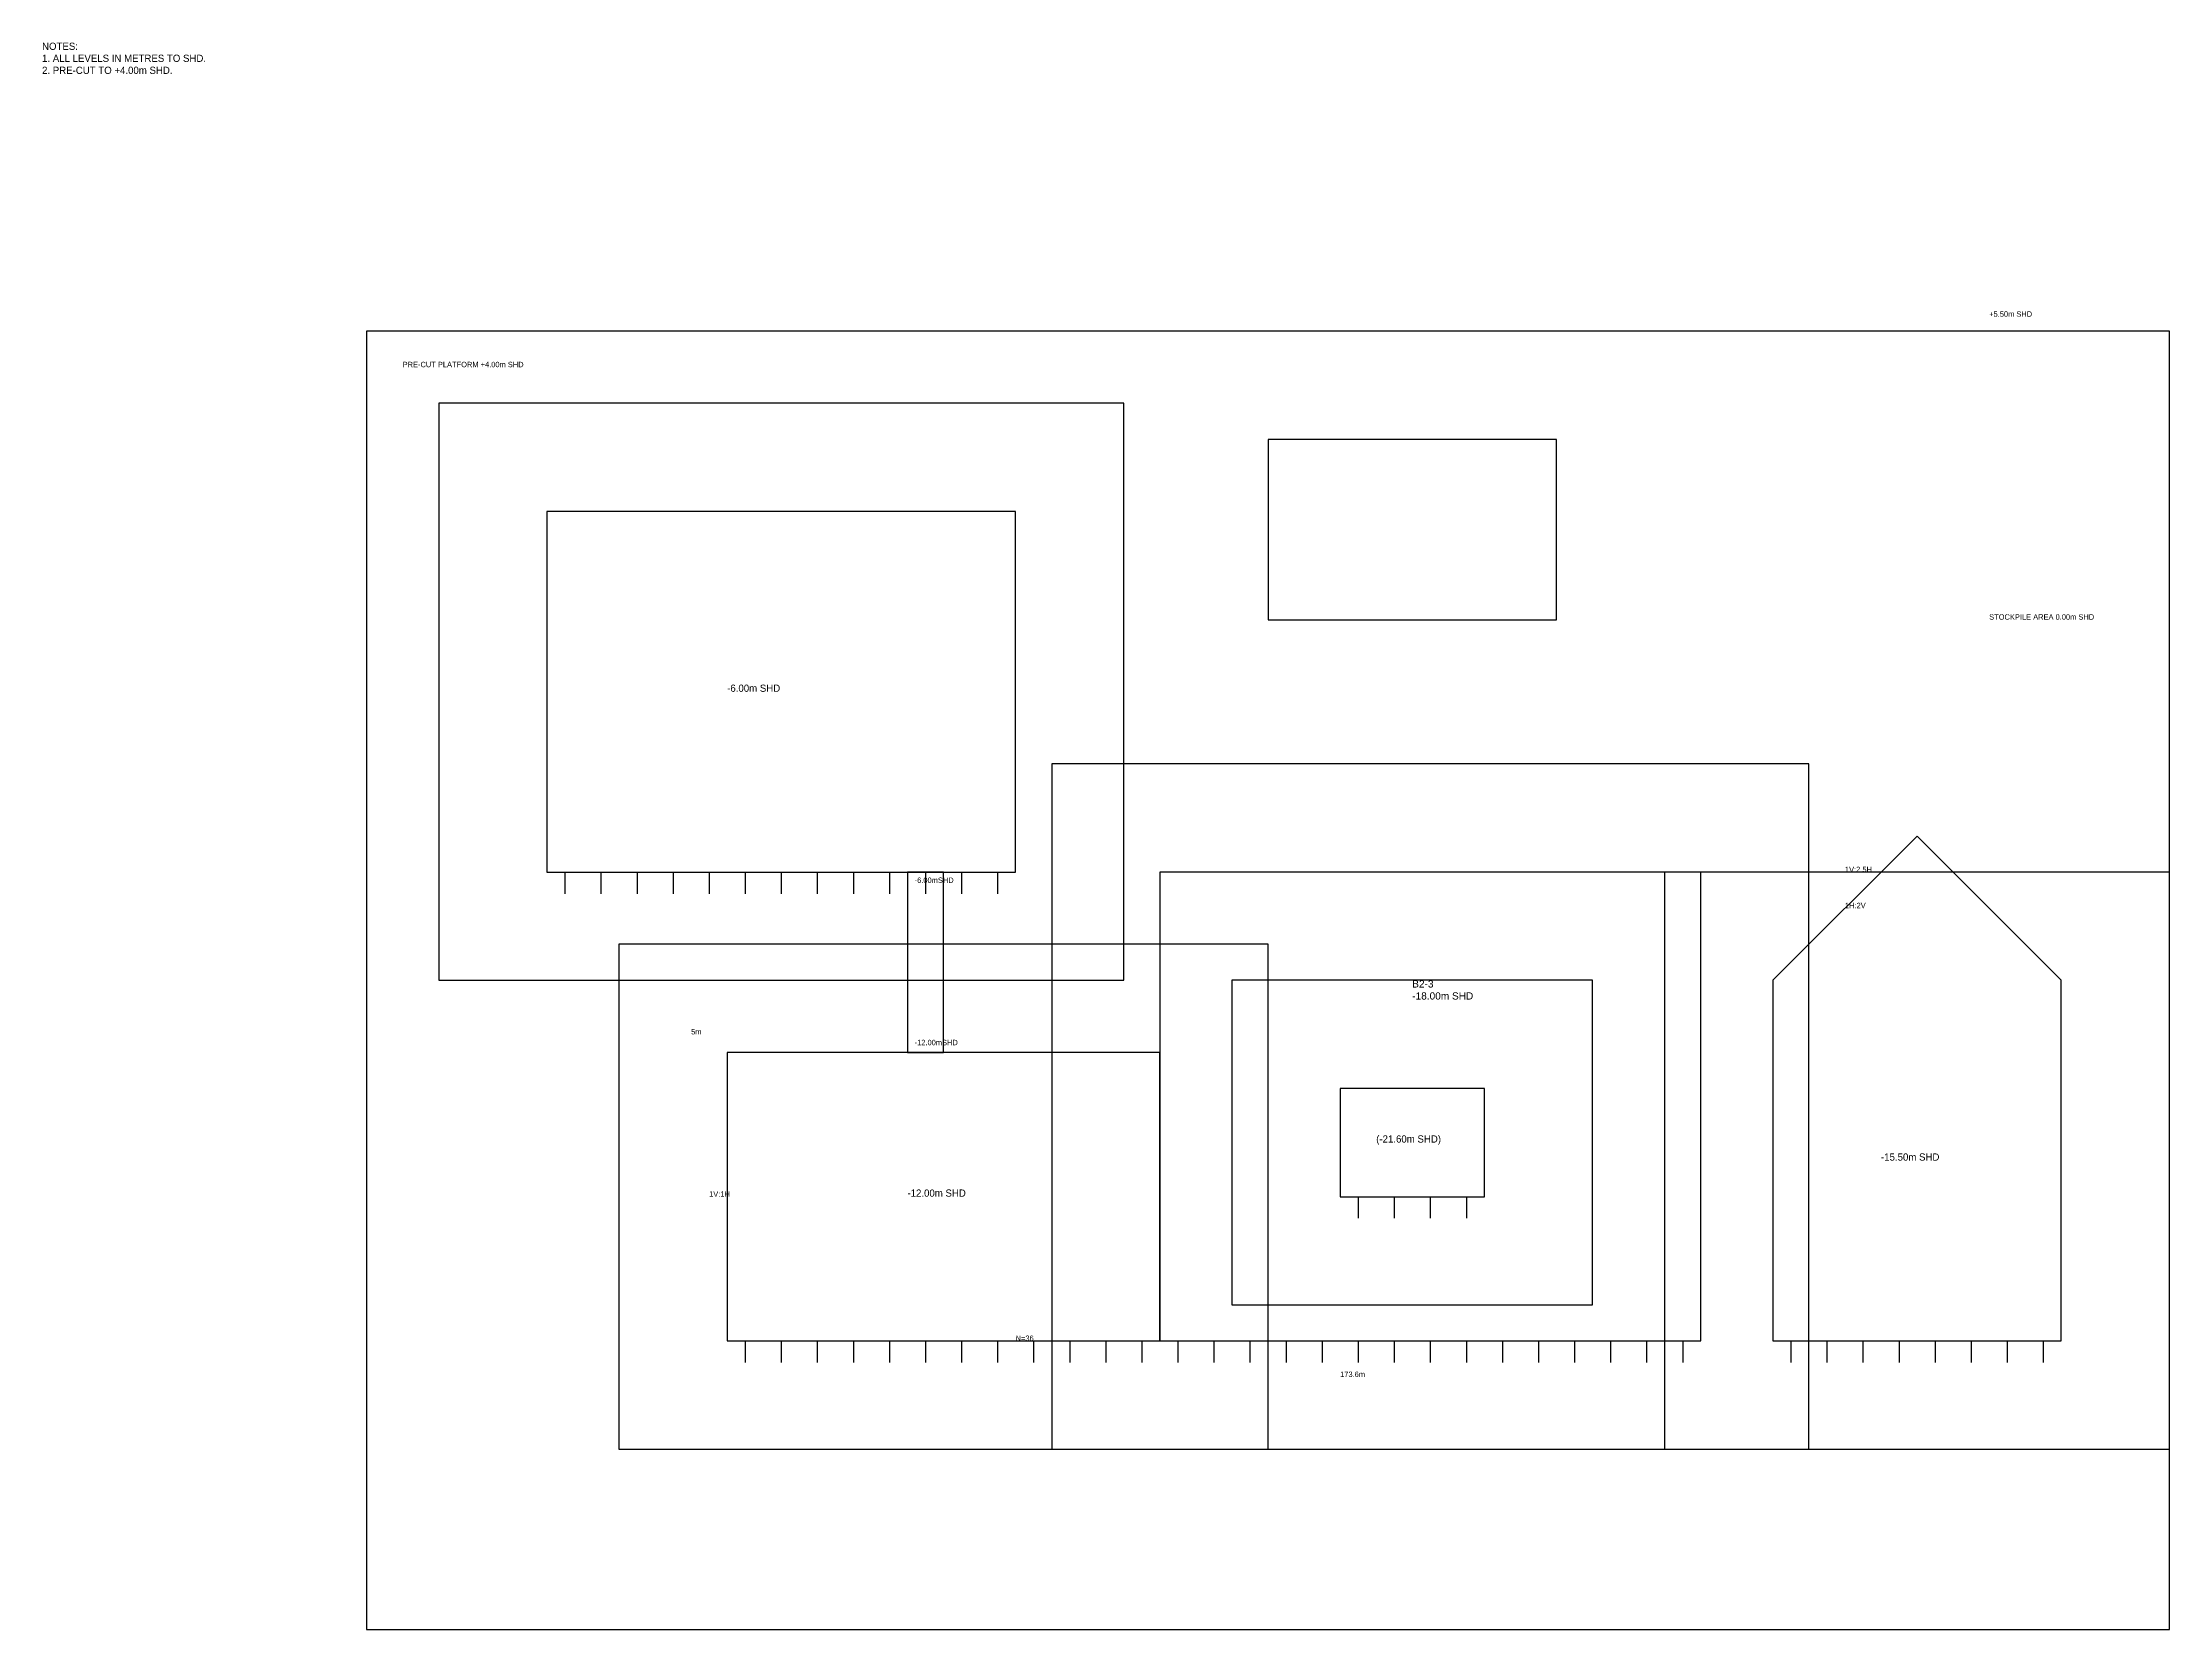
# Model space of a CAD drawing. Header units: metres. Extents: x 45960 to 46550, y 35120 to 35560.
import ezdxf

# ---------------------------------------------------------------- set-up
doc = ezdxf.new("R2010")
doc.units = ezdxf.units.M
for name, color, linetype in [('C-BOUNDARY', 1, 'Continuous'), ('C-DIMS', 3, 'Continuous'), ('C-ERSS-PLATFORM', 5, 'Continuous'), ('C-ERSS-SLOPE', 8, 'Continuous'), ('C-ERSS-TEXT', 7, 'Continuous'), ('C-NOTES', 7, 'Continuous'), ('C-STRUCT', 4, 'Continuous')]:
    doc.layers.add(name, color=color, linetype=linetype)

# ---------------------------------------------------------------- blocks, each defined once
blk = doc.blocks.new('LVL_LABEL')
at = {"layer": 'C-ERSS-TEXT'}
blk.add_text('-6.00m SHD', height=2, dxfattribs=at).set_placement((0, 0))

msp = doc.modelspace()

# ---------------------------------------------------------------- linework, layer by layer
at = {"layer": 'C-BOUNDARY'}
msp.add_lwpolyline([(46050, 35120), (46550, 35120), (46550, 35480), (46050, 35480)], close=True, dxfattribs=at)
at = {"layer": 'C-ERSS-PLATFORM'}
for points in [[(46100, 35330), (46230, 35330), (46230, 35430), (46100, 35430)], [(46440, 35200), (46520, 35200), (46520, 35300), (46480, 35340), (46440, 35300)], [(46200, 35280), (46210, 35280), (46210, 35330), (46200, 35330)], [(46270, 35200), (46420, 35200), (46420, 35330), (46270, 35330)], [(46150, 35200), (46270, 35200), (46270, 35280), (46150, 35280)], [(46320, 35240), (46360, 35240), (46360, 35270), (46320, 35270)]]:
    msp.add_lwpolyline(points, close=True, dxfattribs=at)
at = {"layer": 'C-ERSS-SLOPE'}
for p, q in [((46105, 35330), (46105, 35324)), ((46115, 35330), (46115, 35324)), ((46125, 35330), (46125, 35324)), ((46135, 35330), (46135, 35324)), ((46145, 35330), (46145, 35324)), ((46155, 35330), (46155, 35324)), ((46165, 35330), (46165, 35324)), ((46175, 35330), (46175, 35324)), ((46185, 35330), (46185, 35324)), ((46195, 35330), (46195, 35324)), ((46205, 35330), (46205, 35324)), ((46215, 35330), (46215, 35324)), ((46225, 35330), (46225, 35324)), ((46325, 35240), (46325, 35234)), ((46335, 35240), (46335, 35234)), ((46345, 35240), (46345, 35234)), ((46355, 35240), (46355, 35234)), ((46155, 35200), (46155, 35194)), ((46165, 35200), (46165, 35194)), ((46175, 35200), (46175, 35194)), ((46185, 35200), (46185, 35194)), ((46195, 35200), (46195, 35194)), ((46205, 35200), (46205, 35194)), ((46215, 35200), (46215, 35194)), ((46225, 35200), (46225, 35194)), ((46235, 35200), (46235, 35194)), ((46245, 35200), (46245, 35194)), ((46255, 35200), (46255, 35194)), ((46265, 35200), (46265, 35194)), ((46275, 35200), (46275, 35194)), ((46285, 35200), (46285, 35194)), ((46295, 35200), (46295, 35194)), ((46305, 35200), (46305, 35194)), ((46315, 35200), (46315, 35194)), ((46325, 35200), (46325, 35194)), ((46335, 35200), (46335, 35194)), ((46345, 35200), (46345, 35194)), ((46355, 35200), (46355, 35194)), ((46365, 35200), (46365, 35194)), ((46375, 35200), (46375, 35194)), ((46385, 35200), (46385, 35194)), ((46395, 35200), (46395, 35194)), ((46405, 35200), (46405, 35194)), ((46415, 35200), (46415, 35194)), ((46445, 35200), (46445, 35194)), ((46455, 35200), (46455, 35194)), ((46465, 35200), (46465, 35194)), ((46475, 35200), (46475, 35194)), ((46485, 35200), (46485, 35194)), ((46495, 35200), (46495, 35194)), ((46505, 35200), (46505, 35194)), ((46515, 35200), (46515, 35194))]:
    msp.add_line(p, q, dxfattribs=at)
for points in [[(46070, 35300), (46260, 35300), (46260, 35460), (46070, 35460)], [(46240, 35170), (46450, 35170), (46450, 35360), (46240, 35360)], [(46410, 35170), (46550, 35170), (46550, 35330), (46410, 35330)], [(46120, 35170), (46300, 35170), (46300, 35310), (46120, 35310)], [(46290, 35210), (46390, 35210), (46390, 35300), (46290, 35300)]]:
    msp.add_lwpolyline(points, close=True, dxfattribs=at)
at = {"layer": 'C-STRUCT'}
msp.add_lwpolyline([(46300, 35400), (46380, 35400), (46380, 35450), (46300, 35450)], close=True, dxfattribs=at)

# ---------------------------------------------------------------- block references
at = {"layer": 'C-ERSS-TEXT'}
msp.add_blockref('LVL_LABEL', (46150, 35380), dxfattribs=at)

# ---------------------------------------------------------------- texts
at = {"layer": 'C-DIMS'}
for s, p in [('1V:2.5H', (46460, 35330)), ('1H:2V', (46460, 35320)), ('5m', (46140, 35285)), ('1V:1H', (46145, 35240)), ('173.6m', (46320, 35190))]:
    msp.add_text(s, height=1.5, dxfattribs=at).set_placement(p)
at = {"layer": 'C-ERSS-TEXT'}
for s, height, p in [('-6.00mSHD', 1.5, (46202, 35327)), ('-12.00mSHD', 1.5, (46202, 35282)), ('(-21.60m SHD)', 2, (46330, 35255)), ('-15.50m SHD', 2, (46470, 35250)), ('-12.00m SHD', 2, (46200, 35240))]:
    msp.add_text(s, height=height, dxfattribs=at).set_placement(p)
at = {"layer": 'C-ERSS-TEXT', "insert": (46340, 35300), "char_height": 2, "attachment_point": 1}
msp.add_mtext('{\\fArial|b0|i0;B2-3\\P-18.00m SHD}', dxfattribs=at)
at = {"layer": 'C-NOTES'}
for s, p in [('+5.50m SHD', (46500, 35484)), ('PRE-CUT PLATFORM +4.00m SHD', (46060, 35470)), ('STOCKPILE AREA 0.00m SHD', (46500, 35400)), ('N=36', (46230, 35200))]:
    msp.add_text(s, height=1.5, dxfattribs=at).set_placement(p)
at = {"layer": 'C-NOTES', "insert": (45960, 35560), "char_height": 2, "attachment_point": 1}
msp.add_mtext('NOTES:\\P1. ALL LEVELS IN METRES TO SHD.\\P2. PRE-CUT TO +4.00m SHD.', dxfattribs=at)

doc.saveas('drawing.dxf')
